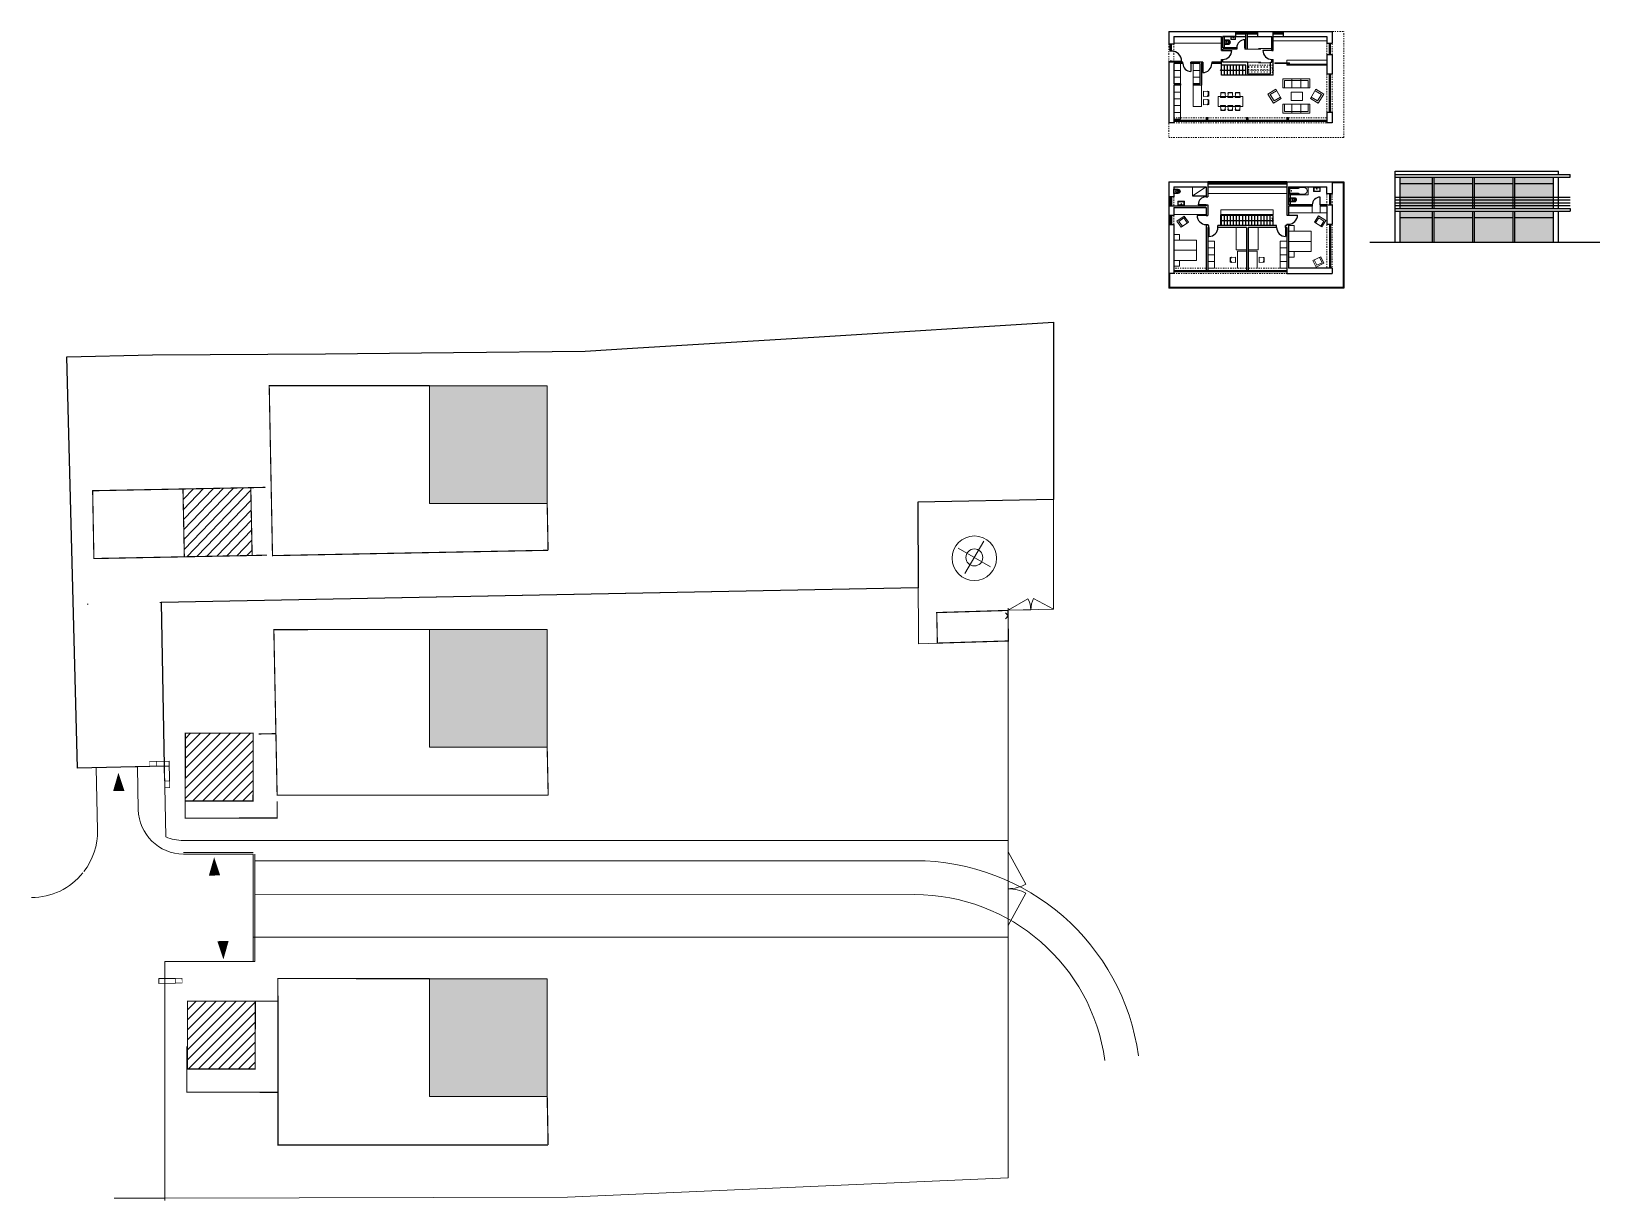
# Model space of a CAD drawing. Header units: millimetres. Extents: x -1097599 to -1097444, y -604198 to -604044.
# Drawn here: x -1097599.1 to -1097460.3, y -604198.5 to -604095 of the extents above; entities that cross this region are included whole.
import ezdxf

# ---------------------------------------------------------------- set-up
doc = ezdxf.new("R2010")
doc.units = ezdxf.units.MM
for name, pattern in [('DASHDOT2', [0.5, 0.25, -0.125, 0, -0.125]), ('DASHED', [19.05, 12.7, -6.35]), ('DIVIDE', [1.25, 0.5, -0.25, 0, -0.25, 0, -0.25]), ('DOT', [6.35, 0, -6.35]), ('ČERCHOVANÁ', [25.4, 12.7, -6.35, 0, -6.35])]:
    doc.linetypes.add(name, pattern=pattern)
for name, color, linetype, lineweight in [('-1vodovod_objekty', 5, 'Continuous', 50), ('36_pilíøe', 7, 'Continuous', 13), ('geod_VODOVOD-28', 4, 'Continuous', 9), ('Hranice pozemku_návrh', 11, 'Continuous', 9), ('navrhované domy', 20, 'Continuous', 5), ('Oplocení', 41, 'Continuous', 5), ('Pilíře', 1, 'Continuous', 13), ('SRAFA', 251, 'Continuous', 9), ('Výplň_komunikace', 252, 'Continuous', 9)]:
    doc.layers.add(name, color=color, linetype=linetype, lineweight=lineweight)
for name, color, linetype in [('OSA', 7, 'ČERCHOVANÁ'), ('parcela 1', 253, 'Continuous'), ('ZARIZOVAKY', 251, 'Continuous'), ('ZDIVO', 1, 'Continuous')]:
    doc.layers.add(name, color=color, linetype=linetype)

# ---------------------------------------------------------------- blocks, each defined once
blk = doc.blocks.new('WC 540 Starck 3')
at = {"linetype": 'ByBlock'}
for p, q in [((81.02, 94.4), (80.66, 94.4)), ((80.66, 94.35), (80.71, 94.35)), ((80.98, 94.03), (80.98, 94.4)), ((81.02, 94.03), (81.02, 94.4)), ((80.57, 94.26), (80.64, 94.26)), ((80.57, 94.17), (80.64, 94.17)), ((80.66, 94.19), (80.66, 94.24)), ((80.71, 94.08), (80.66, 94.08)), ((80.66, 94.03), (81.02, 94.03))]:
    blk.add_line(p, q, dxfattribs=at)
for centre in [(80.88, 94.35), (80.88, 94.08)]:
    blk.add_circle(centre, 0.0102, dxfattribs=at)
for centre, radius, start, end in [((80.66, 94.22), 0.183, 90, 270), ((80.66, 94.22), 0.133, 90, 270), ((80.71, 94.22), 0.133, 270, 90), ((80.7, 94.22), 0.133, 276.5328, 83.4672), ((80.57, 94.23), 0.035, 90, 165.9057), ((80.62, 94.22), 0.09, 165.9057, 194.0943), ((80.57, 94.2), 0.035, 194.0943, 270), ((80.64, 94.24), 0.02, 360, 90), ((80.64, 94.19), 0.02, 270, 0)]:
    blk.add_arc(centre, radius, start, end, dxfattribs=at)
blk = doc.blocks.new('vana170')
at = {"linetype": 'Continuous', "lineweight": 0}
for p, q in [((1.7, 0.7), (0, 0.7)), ((0, 0.7), (0, 0)), ((0, 0), (1.7, 0)), ((0.07, 0.54), (0.07, 0.16)), ((1.34, 0.64), (0.17, 0.64)), ((0.84, 0.56), (0.17, 0.56)), ((0.84, 0.14), (0.17, 0.14)), ((0.17, 0.06), (1.34, 0.06)), ((1.59, 0.31), (1.59, 0.39)), ((1.7, 0), (1.7, 0.7))]:
    blk.add_line(p, q, dxfattribs=at)
blk.add_circle((0.2, 0.35), 0.0232, dxfattribs=at)
for centre, radius, start, end in [((0.17, 0.54), 0.1, 90, 180), ((0.17, 0.46), 0.1, 90, 180), ((0.17, 0.24), 0.1, 180, 270), ((0.17, 0.16), 0.1, 180, 270), ((0.84, 0.66), 0.1, 270, 347.2636), ((0.84, 0.04), 0.1, 12.7364, 90), ((1.34, 0.39), 0.25, 0, 90), ((1.34, 0.31), 0.25, 270, 0)]:
    blk.add_arc(centre, radius, start, end, dxfattribs=at)
blk = doc.blocks.new('zidle450-p')
at = {"lineweight": 0}
for p, q in [((0.1, 0.23), (0.09, 0.23)), ((0.1, -0.23), (0.09, -0.23))]:
    blk.add_line(p, q, dxfattribs=at)
for points in [[(0.06, 0.2), (0, 0.2), (0, -0.2), (0.06, -0.2)], [(0.09, -0.2), (0.45, -0.23), (0.45, 0.23), (0.09, 0.2)]]:
    blk.add_lwpolyline(points, dxfattribs=at)
for centre, radius, start, end in [((0.45, 0), 0.436, 147.9324, 212.0676), ((0.45, 0), 0.416, 147.9482, 212.0518), ((0.08, 0.23), 0.005, 57.2679, 147.9324), ((0.09, 0.22), 0.005, 327.9482, 57.2679), ((0.08, -0.23), 0.005, 212.0676, 302.7321), ((0.09, -0.22), 0.005, 302.7321, 32.0518)]:
    blk.add_arc(centre, radius, start, end, dxfattribs=at)
blk = doc.blocks.new('sofa-3mist')
at = {"lineweight": 0}
for p, q in [((0, 0.8), (0, 0)), ((2.4, 0.8), (0, 0.8)), ((0, 0), (0.8, 0)), ((0.15, 0), (0.15, 0.65)), ((2.25, 0.65), (0.15, 0.65)), ((0.8, 0.8), (0.8, 0)), ((0.8, 0), (0.8, 0.8)), ((0.8, 0), (1.6, 0)), ((1.6, 0), (1.6, 0.8)), ((1.6, 0), (2.4, 0)), ((2.25, 0), (2.25, 0.65)), ((2.4, 0), (2.4, 0.8))]:
    blk.add_line(p, q, dxfattribs=at)

msp = doc.modelspace()

# ---------------------------------------------------------------- hatches: boundary and pattern name
at = {"layer": 'navrhované domy', "linetype": 'Continuous'}
for points in [[(-1097553.44, -604126.38), (-1097553.44, -604136.79), (-1097563.85, -604136.79), (-1097563.85, -604126.38)], [(-1097553.44, -604147.94), (-1097553.44, -604158.35), (-1097563.85, -604158.35), (-1097563.85, -604147.94)], [(-1097553.44, -604178.84), (-1097553.44, -604189.25), (-1097563.85, -604189.25), (-1097563.85, -604178.84)]]:
    msp.add_hatch(color=256, dxfattribs=at).paths.add_polyline_path(points)
h = msp.add_hatch(dxfattribs=at)
h.set_pattern_fill('ANSI31', color=256, scale=5, angle=-30.0989, style=0)
h.set_pattern_definition([(46.11, (-1097578.2408, -604141.37353), (-0.45042, 0.433297), [])])
h.paths.add_polyline_path([(-1097585.66, -604135.52), (-1097579.66, -604135.4), (-1097579.54, -604141.4), (-1097585.54, -604141.51)])
h = msp.add_hatch(dxfattribs=at)
h.set_pattern_fill('ANSI31', color=256, scale=5, angle=-30.0989, style=0)
h.set_pattern_definition([(224.9229, (-1097553.34964, -604189.1243), (0.441347, -0.442536), [])])
h.paths.add_polyline_path([(-1097579.46, -604163.12), (-1097585.46, -604163.12), (-1097585.45, -604157.12), (-1097579.45, -604157.12)])
h = msp.add_hatch(dxfattribs=at)
h.set_pattern_fill('ANSI31', color=256, scale=5, angle=-30.0989, style=0)
h.set_pattern_definition([(224.923, (-1097553.15234, -604195.4839), (0.441347, -0.442536), [])])
h.paths.add_polyline_path([(-1097579.27, -604186.83), (-1097585.27, -604186.83), (-1097585.26, -604180.83), (-1097579.26, -604180.83)])
at = {"layer": 'SRAFA'}
h = msp.add_hatch(dxfattribs=at)
h.set_pattern_fill('DOTS', color=256, scale=0.02, style=0)
h.set_pattern_definition([(0, (-54.659545, -37.571893), (0.015875, 0.03175), [0, -0.03175])])
h.paths.add_polyline_path([(-1097477.97, -604111.49), (-1097477.97, -604113.69), (-1097475.12, -604113.69), (-1097475.12, -604111.49)])
h.paths.add_polyline_path([(-1097474.97, -604113.69), (-1097471.55, -604113.69), (-1097471.55, -604111.49), (-1097474.97, -604111.49)])
h.paths.add_polyline_path([(-1097471.4, -604111.49), (-1097471.4, -604113.69), (-1097467.98, -604113.69), (-1097467.98, -604111.49)])
h.paths.add_polyline_path([(-1097467.83, -604111.49), (-1097467.83, -604113.69), (-1097464.43, -604113.69), (-1097464.43, -604111.49)])
h.paths.add_polyline_path([(-1097464.43, -604111.49), (-1097464.43, -604110.94), (-1097467.83, -604110.94), (-1097467.83, -604111.49)])
h.paths.add_polyline_path([(-1097467.98, -604111.49), (-1097467.98, -604110.94), (-1097471.4, -604110.94), (-1097471.4, -604111.49)])
h.paths.add_polyline_path([(-1097471.55, -604111.49), (-1097471.55, -604110.94), (-1097474.97, -604110.94), (-1097474.97, -604111.49)])
h.paths.add_polyline_path([(-1097475.12, -604111.49), (-1097475.12, -604110.94), (-1097477.97, -604110.94), (-1097477.97, -604111.49)])
h.paths.add_polyline_path([(-1097477.97, -604108.49), (-1097477.97, -604109.69), (-1097475.12, -604109.69), (-1097475.12, -604108.49)])
h.paths.add_polyline_path([(-1097474.97, -604108.49), (-1097474.97, -604109.69), (-1097471.55, -604109.69), (-1097471.55, -604108.49)])
h.paths.add_polyline_path([(-1097471.4, -604108.49), (-1097471.4, -604109.69), (-1097467.98, -604109.69), (-1097467.98, -604108.49)])
h.paths.add_polyline_path([(-1097464.43, -604109.69), (-1097464.43, -604108.49), (-1097467.83, -604108.49), (-1097467.83, -604109.69)])
h.paths.add_polyline_path([(-1097464.43, -604108.49), (-1097464.43, -604107.94), (-1097467.83, -604107.94), (-1097467.83, -604108.49)])
h.paths.add_polyline_path([(-1097467.98, -604108.49), (-1097467.98, -604107.94), (-1097471.4, -604107.94), (-1097471.4, -604108.49)])
h.paths.add_polyline_path([(-1097471.55, -604108.49), (-1097471.55, -604107.94), (-1097474.97, -604107.94), (-1097474.97, -604108.49)])
h.paths.add_polyline_path([(-1097475.12, -604108.49), (-1097475.12, -604107.94), (-1097477.97, -604107.94), (-1097477.97, -604108.49)])
h.paths.add_polyline_path([(-1097475.12, -604109.94), (-1097475.12, -604109.69), (-1097477.97, -604109.69), (-1097477.97, -604109.94)])
h.paths.add_polyline_path([(-1097475.12, -604110.19), (-1097475.12, -604109.94), (-1097477.97, -604109.94), (-1097477.97, -604110.19)])
h.paths.add_polyline_path([(-1097475.12, -604110.44), (-1097475.12, -604110.19), (-1097477.97, -604110.19), (-1097477.97, -604110.44)])
h.paths.add_polyline_path([(-1097477.97, -604110.44), (-1097477.97, -604110.69), (-1097475.12, -604110.69), (-1097475.12, -604110.44)])
h.paths.add_polyline_path([(-1097474.97, -604110.44), (-1097474.97, -604110.69), (-1097471.55, -604110.69), (-1097471.55, -604110.44)])
h.paths.add_polyline_path([(-1097471.55, -604110.44), (-1097471.55, -604110.19), (-1097474.97, -604110.19), (-1097474.97, -604110.44)])
h.paths.add_polyline_path([(-1097471.55, -604110.19), (-1097471.55, -604109.94), (-1097474.97, -604109.94), (-1097474.97, -604110.19)])
h.paths.add_polyline_path([(-1097474.97, -604109.69), (-1097474.97, -604109.94), (-1097471.55, -604109.94), (-1097471.55, -604109.69)])
h.paths.add_polyline_path([(-1097471.4, -604110.44), (-1097471.4, -604110.69), (-1097467.98, -604110.69), (-1097467.98, -604110.44)])
h.paths.add_polyline_path([(-1097467.98, -604110.44), (-1097467.98, -604110.19), (-1097471.4, -604110.19), (-1097471.4, -604110.44)])
h.paths.add_polyline_path([(-1097467.98, -604110.19), (-1097467.98, -604109.94), (-1097471.4, -604109.94), (-1097471.4, -604110.19)])
h.paths.add_polyline_path([(-1097467.98, -604109.94), (-1097467.98, -604109.69), (-1097471.4, -604109.69), (-1097471.4, -604109.94)])
h.paths.add_polyline_path([(-1097464.43, -604110.69), (-1097464.43, -604110.44), (-1097467.83, -604110.44), (-1097467.83, -604110.69)])
h.paths.add_polyline_path([(-1097464.43, -604110.44), (-1097464.43, -604110.19), (-1097467.83, -604110.19), (-1097467.83, -604110.44)])
h.paths.add_polyline_path([(-1097464.43, -604110.19), (-1097464.43, -604109.94), (-1097467.83, -604109.94), (-1097467.83, -604110.19)])
h.paths.add_polyline_path([(-1097464.43, -604109.94), (-1097464.43, -604109.69), (-1097467.83, -604109.69), (-1097467.83, -604109.94)])

# ---------------------------------------------------------------- linework, layer by layer
at = {"layer": '-1vodovod_objekty', "lineweight": 9}
msp.add_circle((-1097515.65, -604141.64), 1.97, dxfattribs=at)
for p, q in [((-1097492.53, -604095.03), (-1097490.58, -604095.03)), ((-1097492.53, -604095.16), (-1097490.58, -604095.16)), ((-1097492.53, -604095.26), (-1097491.63, -604095.26)), ((-1097491.48, -604095.26), (-1097490.58, -604095.26)), ((-1097489.21, -604095.03), (-1097488.31, -604095.03)), ((-1097489.21, -604095.16), (-1097488.31, -604095.16)), ((-1097489.21, -604095.26), (-1097488.31, -604095.26)), ((-1097498.32, -604096.77), (-1097498.32, -604096.17)), ((-1097498.22, -604096.77), (-1097498.32, -604096.77)), ((-1097498.22, -604096.77), (-1097498.22, -604096.17)), ((-1097493.68, -604096.72), (-1097492.88, -604096.72)), ((-1097492.53, -604095.48), (-1097491.63, -604095.48)), ((-1097491.73, -604096.48), (-1097491.73, -604095.78)), ((-1097491.48, -604095.48), (-1097490.58, -604095.48)), ((-1097489.32, -604096.72), (-1097490.12, -604096.72)), ((-1097489.21, -604095.48), (-1097488.31, -604095.48)), ((-1097484.23, -604097.08), (-1097484.23, -604096.08)), ((-1097484.13, -604097.08), (-1097484.13, -604096.08)), ((-1097498.22, -604097.67), (-1097498.32, -604097.67)), ((-1097498.32, -604097.77), (-1097498.32, -604097.67)), ((-1097498.22, -604097.77), (-1097498.22, -604097.67)), ((-1097498.22, -604097.67), (-1097497.32, -604097.67)), ((-1097496.5, -604097.88), (-1097496.5, -604098.58)), ((-1097495.45, -604097.77), (-1097495.55, -604097.77)), ((-1097495.45, -604097.88), (-1097495.55, -604097.88)), ((-1097495.45, -604097.77), (-1097495.45, -604097.88)), ((-1097495.45, -604097.88), (-1097495.45, -604098.68)), ((-1097493.8, -604097.77), (-1097494.65, -604097.77)), ((-1097494.65, -604097.77), (-1097494.65, -604097.88)), ((-1097493.8, -604097.88), (-1097494.65, -604097.88)), ((-1097493.8, -604098.92), (-1097493.8, -604098.02)), ((-1097493.53, -604098.92), (-1097493.53, -604098.02)), ((-1097493.26, -604098.92), (-1097493.26, -604098.02)), ((-1097492.99, -604098.92), (-1097492.99, -604098.02)), ((-1097492.72, -604098.92), (-1097492.72, -604098.02)), ((-1097492.45, -604098.92), (-1097492.45, -604098.02)), ((-1097492.18, -604098.92), (-1097492.18, -604098.02)), ((-1097491.91, -604098.92), (-1097491.91, -604098.02)), ((-1097491.64, -604098.92), (-1097491.64, -604098.02)), ((-1097493.8, -604098.47), (-1097491.63, -604098.47)), ((-1097491.64, -604098.92), (-1097493.8, -604098.92)), ((-1097484.23, -604102.18), (-1097484.23, -604098.78)), ((-1097484.13, -604102.18), (-1097484.13, -604098.78)), ((-1097484.46, -604102.91), (-1097498, -604102.91)), ((-1097484.46, -604103.01), (-1097498, -604103.01)), ((-1097478.42, -604113.69), (-1097478.42, -604107.39)), ((-1097478.42, -604107.39), (-1097463.98, -604107.39)), ((-1097478.42, -604107.69), (-1097462.93, -604107.69)), ((-1097463.98, -604107.69), (-1097463.98, -604107.39)), ((-1097462.93, -604107.94), (-1097462.93, -604107.69)), ((-1097488.01, -604108.34), (-1097495, -604108.34)), ((-1097488.01, -604108.46), (-1097495, -604108.46)), ((-1097488.01, -604108.56), (-1097495, -604108.56)), ((-1097495, -604108.79), (-1097488.01, -604108.79)), ((-1097484.01, -604108.34), (-1097482.96, -604108.34)), ((-1097484.01, -604108.39), (-1097483.01, -604108.39)), ((-1097483.01, -604108.39), (-1097483.01, -604117.69)), ((-1097482.96, -604108.34), (-1097482.96, -604117.74)), ((-1097478.42, -604107.94), (-1097462.93, -604107.94)), ((-1097477.97, -604110.69), (-1097477.97, -604107.94)), ((-1097477.97, -604108.49), (-1097475.12, -604108.49)), ((-1097475.12, -604110.69), (-1097475.12, -604107.94)), ((-1097474.97, -604110.69), (-1097474.97, -604107.94)), ((-1097474.97, -604108.49), (-1097471.55, -604108.49)), ((-1097471.55, -604110.69), (-1097471.55, -604107.94)), ((-1097471.4, -604110.69), (-1097471.4, -604107.94)), ((-1097471.4, -604108.49), (-1097467.98, -604108.49)), ((-1097467.98, -604110.69), (-1097467.98, -604107.94)), ((-1097467.83, -604110.69), (-1097467.83, -604107.94)), ((-1097467.83, -604108.49), (-1097464.43, -604108.49)), ((-1097464.43, -604110.69), (-1097464.43, -604107.94)), ((-1097463.98, -604110.69), (-1097463.98, -604107.94)), ((-1097498.45, -604109.67), (-1097498.45, -604110.47)), ((-1097498.32, -604109.67), (-1097498.32, -604110.47)), ((-1097498.22, -604109.67), (-1097498.22, -604110.47)), ((-1097496.35, -604109.59), (-1097495.15, -604109.59)), ((-1097495.15, -604110.37), (-1097495.85, -604110.37)), ((-1097487.71, -604109.49), (-1097487.71, -604110.39)), ((-1097485.06, -604110.39), (-1097485.06, -604109.69)), ((-1097484.23, -604109.39), (-1097484.23, -604110.39)), ((-1097484.13, -604109.39), (-1097484.13, -604110.39)), ((-1097478.42, -604109.69), (-1097462.93, -604109.69)), ((-1097478.42, -604109.94), (-1097462.93, -604109.94)), ((-1097478.42, -604110.19), (-1097462.93, -604110.19)), ((-1097478.42, -604110.44), (-1097462.93, -604110.44)), ((-1097498.45, -604111.32), (-1097498.45, -604112.12)), ((-1097498.32, -604111.32), (-1097498.32, -604112.12)), ((-1097498.22, -604111.32), (-1097498.22, -604112.12)), ((-1097495.15, -604111.32), (-1097495.95, -604111.32)), ((-1097493.85, -604112.22), (-1097493.85, -604111.27)), ((-1097489.21, -604111.27), (-1097493.85, -604111.27)), ((-1097493.8, -604112.22), (-1097493.8, -604111.32)), ((-1097489.21, -604111.32), (-1097493.8, -604111.32)), ((-1097493.8, -604111.77), (-1097489.21, -604111.77)), ((-1097493.53, -604112.22), (-1097493.53, -604111.32)), ((-1097493.26, -604112.22), (-1097493.26, -604111.32)), ((-1097492.99, -604112.22), (-1097492.99, -604111.32)), ((-1097492.72, -604112.22), (-1097492.72, -604111.32)), ((-1097492.45, -604112.22), (-1097492.45, -604111.32)), ((-1097492.18, -604112.22), (-1097492.18, -604111.32)), ((-1097491.91, -604112.22), (-1097491.91, -604111.32)), ((-1097491.64, -604112.22), (-1097491.64, -604111.32)), ((-1097491.37, -604112.22), (-1097491.37, -604111.32)), ((-1097491.1, -604112.22), (-1097491.1, -604111.32)), ((-1097490.83, -604112.22), (-1097490.83, -604111.32)), ((-1097490.56, -604112.22), (-1097490.56, -604111.32)), ((-1097490.29, -604112.22), (-1097490.29, -604111.32)), ((-1097490.02, -604112.22), (-1097490.02, -604111.32)), ((-1097489.75, -604112.22), (-1097489.75, -604111.32)), ((-1097489.48, -604112.22), (-1097489.48, -604111.32)), ((-1097489.21, -604112.22), (-1097489.21, -604111.32)), ((-1097487.86, -604111.29), (-1097487.06, -604111.29)), ((-1097478.42, -604110.69), (-1097462.93, -604110.69)), ((-1097478.42, -604110.94), (-1097462.93, -604110.94)), ((-1097477.97, -604113.69), (-1097477.97, -604110.94)), ((-1097477.97, -604111.49), (-1097475.12, -604111.49)), ((-1097475.12, -604113.69), (-1097475.12, -604110.94)), ((-1097474.97, -604113.69), (-1097474.97, -604110.94)), ((-1097474.97, -604111.49), (-1097471.55, -604111.49)), ((-1097471.55, -604113.69), (-1097471.55, -604110.94)), ((-1097471.4, -604113.69), (-1097471.4, -604110.94)), ((-1097471.4, -604111.49), (-1097467.98, -604111.49)), ((-1097467.98, -604113.69), (-1097467.98, -604110.94)), ((-1097467.83, -604113.69), (-1097467.83, -604110.94)), ((-1097467.83, -604111.49), (-1097464.43, -604111.49)), ((-1097464.43, -604113.69), (-1097464.43, -604110.94)), ((-1097463.98, -604113.69), (-1097463.98, -604110.94)), ((-1097462.93, -604110.69), (-1097462.93, -604110.94)), ((-1097494.9, -604112.37), (-1097494.9, -604113.17)), ((-1097488.11, -604112.37), (-1097488.11, -604113.17)), ((-1097484.23, -604112.09), (-1097484.23, -604115.99)), ((-1097484.13, -604112.09), (-1097484.13, -604115.99)), ((-1097495.15, -604116.21), (-1097498, -604116.21)), ((-1097491.58, -604116.21), (-1097495, -604116.21)), ((-1097488.01, -604116.21), (-1097491.43, -604116.21)), ((-1097498.45, -604116.44), (-1097498.45, -604117.74)), ((-1097498.4, -604116.44), (-1097498.4, -604117.69)), ((-1097488.01, -604116.31), (-1097498, -604116.31)), ((-1097482.96, -604117.74), (-1097498.45, -604117.74)), ((-1097483.01, -604117.69), (-1097498.4, -604117.69))]:
    msp.add_line(p, q)
at = {"linetype": 'DIVIDE', "lineweight": 0, "ltscale": 0.3}
for p, q in [((-1097484.01, -604095.03), (-1097482.96, -604095.03)), ((-1097482.96, -604104.43), (-1097482.96, -604095.03)), ((-1097498.45, -604097.77), (-1097498.45, -604096.17)), ((-1097498, -604097.77), (-1097498, -604096.17)), ((-1097484.46, -604097.08), (-1097484.46, -604096.08)), ((-1097484.01, -604096.08), (-1097484.01, -604097.08)), ((-1097489.21, -604098.02), (-1097491.48, -604098.02)), ((-1097491.37, -604098.92), (-1097491.37, -604098.02)), ((-1097491.1, -604098.92), (-1097491.1, -604098.02)), ((-1097490.83, -604098.92), (-1097490.83, -604098.02)), ((-1097490.56, -604098.92), (-1097490.56, -604098.02)), ((-1097490.29, -604098.92), (-1097490.29, -604098.02)), ((-1097490.02, -604098.92), (-1097490.02, -604098.02)), ((-1097489.75, -604098.92), (-1097489.75, -604098.02)), ((-1097489.48, -604098.92), (-1097489.48, -604098.02)), ((-1097491.48, -604098.47), (-1097489.21, -604098.47)), ((-1097484.46, -604098.78), (-1097484.46, -604102.18)), ((-1097484.01, -604102.18), (-1097484.01, -604098.78)), ((-1097498.45, -604103.13), (-1097498.45, -604104.43)), ((-1097484.46, -604102.68), (-1097498, -604102.68)), ((-1097484.46, -604103.13), (-1097498, -604103.13)), ((-1097482.96, -604104.43), (-1097498.45, -604104.43)), ((-1097498, -604109.67), (-1097498, -604110.47)), ((-1097484.46, -604109.39), (-1097484.46, -604110.39)), ((-1097484.01, -604109.39), (-1097484.01, -604110.39)), ((-1097498, -604111.32), (-1097498, -604112.12)), ((-1097484.46, -604112.09), (-1097484.46, -604115.99)), ((-1097484.01, -604112.09), (-1097484.01, -604115.99)), ((-1097495.15, -604115.99), (-1097498, -604115.99)), ((-1097491.58, -604115.99), (-1097495, -604115.99)), ((-1097488.01, -604115.99), (-1097491.43, -604115.99)), ((-1097484.46, -604115.99), (-1097487.86, -604115.99)), ((-1097484.46, -604116.44), (-1097498, -604116.44))]:
    msp.add_line(p, q, dxfattribs=at)
at = {"linetype": 'ByBlock'}
msp.add_line((-1097493.53, -604096.48), (-1097493.53, -604095.48), dxfattribs=at)
msp.add_circle((-1097493.8, -604098.47), 0.0649)
for centre, radius, start, end in [((-1097498.22, -604097.67), 0.9, 0, 90), ((-1097493.68, -604096.72), 0.8, 270, 0), ((-1097491.73, -604096.48), 0.7, 90, 180), ((-1097489.32, -604096.72), 0.8, 180, 270), ((-1097496.5, -604097.88), 0.7, 180, 270), ((-1097495.45, -604097.88), 0.8, 270, 0), ((-1097495.15, -604110.37), 0.7, 90, 180), ((-1097485.06, -604110.39), 0.7, 90, 180), ((-1097495.15, -604111.32), 0.8, 180, 270), ((-1097487.86, -604111.29), 0.8, 270, 0), ((-1097494.9, -604112.37), 0.8, 270, 360), ((-1097488.11, -604112.37), 0.8, 180, 270)]:
    msp.add_arc(centre, radius, start, end)
at = {"layer": '36_pilíøe'}
for p, q in [((-1097587.8, -604178.82), (-1097587.8, -604179.26)), ((-1097587.79, -604179.26), (-1097586.33, -604179.23))]:
    msp.add_line(p, q, dxfattribs=at)
at = {"layer": '36_pilíøe', "color": 12, "linetype": 'Continuous', "extrusion": (0, 0, -1), "const_width": 0.05}
for points in [[(1097588.02, -604160.06), (1097588.62, -604160.07), (1097588.62, -604159.62), (1097588.02, -604159.61), (1097588.02, -604159.61)], [(1097587.28, -604161.94), (1097587.29, -604161.34), (1097586.84, -604161.34), (1097586.83, -604161.94), (1097586.83, -604161.94)], [(1097585.74, -604178.8), (1097585.73, -604179.21), (1097586.33, -604179.23), (1097586.34, -604178.81), (1097586.34, -604178.81)]]:
    msp.add_lwpolyline(points, close=True, dxfattribs=at)
at = {"layer": '36_pilíøe', "flags": 128}
msp.add_lwpolyline([(-1097587.8, -604178.82), (-1097586.34, -604178.81)], dxfattribs=at)
at = {"layer": 'geod_VODOVOD-28', "lineweight": 9}
for p, q in [((-1097517.08, -604140.74), (-1097514.22, -604142.4)), ((-1097514.82, -604140.14), (-1097516.48, -604143))]:
    msp.add_line(p, q, dxfattribs=at)
msp.add_circle((-1097515.65, -604141.57), 0.75, dxfattribs=at)
at = {"layer": 'Hranice pozemku_návrh', "linetype": 'Continuous'}
for p, q in [((-1097508.65, -604129.71), (-1097508.65, -604146.16)), ((-1097520.65, -604136.69), (-1097520.59, -604149.21)), ((-1097512.65, -604146.24), (-1097510.93, -604145.22)), ((-1097508.65, -604146.16), (-1097510.41, -604145.21)), ((-1097512.65, -604146.73), (-1097512.89, -604146.47)), ((-1097512.65, -604146.73), (-1097512.89, -604146.99)), ((-1097512.65, -604146.24), (-1097508.65, -604146.16)), ((-1097508.65, -604146.16), (-1097512.65, -604146.24)), ((-1097512.65, -604146.24), (-1097510.65, -604146.2)), ((-1097512.65, -604167.55, 1.88), (-1097512.65, -604175.15)), ((-1097512.65, -604167.62), (-1097511.1, -604170.48)), ((-1097512.65, -604174.14), (-1097511.1, -604171.27))]:
    msp.add_line(p, q, dxfattribs=at)
at = {"layer": 'Hranice pozemku_návrh'}
for p, q in [((-1097520.65, -604136.69), (-1097508.66, -604136.46)), ((-1097587.6, -604145.57), (-1097520.62, -604144.27)), ((-1097587.18, -604166.29, -538.78), (-1097587.6, -604145.57)), ((-1097512.65, -604146.05), (-1097512.65, -604168.64)), ((-1097520.59, -604149.21), (-1097512.64, -604148.96)), ((-1097594.98, -604160.2), (-1097587.32, -604160.05)), ((-1097585.62, -604166.61, -538.78), (-1097579.46, -604166.61, -538.78)), ((-1097579.46, -604166.61, -538.78), (-1097512.65, -604166.6, -538.78)), ((-1097579.46, -604175.15), (-1097512.65, -604175.15)), ((-1097512.65, -604175.15), (-1097512.65, -604196.46)), ((-1097587.26, -604177.31), (-1097587.25, -604198.47)), ((-1097579.31, -604177.31), (-1097587.26, -604177.31)), ((-1097587.26, -604178.82), (-1097587.25, -604198.16)), ((-1097512.65, -604196.46), (-1097551.63, -604198.18)), ((-1097551.63, -604198.18), (-1097587.25, -604198.25))]:
    msp.add_line(p, q, dxfattribs=at)
at = {"layer": 'Hranice pozemku_návrh', "linetype": 'Continuous'}
for centre, radius, start, end in [((-1097512.65, -604146.24), 2, 1.1101, 30.5782), ((-1097508.65, -604146.16), 2, 151.642, 181.1101), ((-1097512.65, -604167.62), 3.26, 269.9997, 298.4794), ((-1097512.65, -604174.14), 3.26, 61.5201, 89.9997)]:
    msp.add_arc(centre, radius, start, end, dxfattribs=at)
at = {"layer": 'Hranice pozemku_návrh'}
msp.add_arc((-1097585.62, -604162.61, -538.78), 4, 246.9838, 270.0073, dxfattribs=at)
at = {"layer": 'navrhované domy', "color": 1, "linetype": 'DOT'}
msp.add_line((-1097587.6, -604145.57), (-1097595.45, -604145.74), dxfattribs=at)
at = {"layer": 'navrhované domy', "linetype": 'DASHED', "ltscale": 0.1, "const_width": 0.1, "flags": 128}
for points in [[(-1097563.85, -604126.38), (-1097578.03, -604126.38), (-1097577.74, -604141.41), (-1097553.36, -604140.94)], [(-1097553.44, -604136.79), (-1097553.36, -604140.94)], [(-1097553.44, -604136.79), (-1097553.36, -604140.9)], [(-1097563.85, -604147.94), (-1097577.62, -604147.96), (-1097577.33, -604162.61), (-1097553.35, -604162.61)], [(-1097553.44, -604158.36), (-1097553.35, -604162.61)], [(-1097563.85, -604178.84), (-1097577.26, -604178.82), (-1097577.25, -604193.55), (-1097553.36, -604193.55)], [(-1097553.44, -604188.94), (-1097553.36, -604193.24)], [(-1097553.44, -604189.25), (-1097553.36, -604193.55)]]:
    msp.add_lwpolyline(points, dxfattribs=at)
at = {"layer": 'navrhované domy', "linetype": 'Continuous'}
for points in [[(-1097553.44, -604126.38), (-1097553.44, -604136.79), (-1097563.85, -604136.79), (-1097563.85, -604126.38)], [(-1097553.44, -604147.94), (-1097553.44, -604158.35), (-1097563.85, -604158.35), (-1097563.85, -604147.94)], [(-1097553.44, -604178.84), (-1097553.44, -604189.25), (-1097563.85, -604189.25), (-1097563.85, -604178.84)]]:
    msp.add_lwpolyline(points, close=True, dxfattribs=at)
at = {"layer": 'navrhované domy', "linetype": 'DASHDOT2', "ltscale": 3, "const_width": 0.1, "flags": 128}
for points in [[(-1097593.65, -604135.67), (-1097579.66, -604135.4), (-1097579.54, -604141.4), (-1097593.54, -604141.67)], [(-1097579.46, -604163.12), (-1097585.46, -604163.12), (-1097585.45, -604157.12), (-1097579.45, -604157.12)], [(-1097579.27, -604186.83), (-1097585.27, -604186.83), (-1097585.26, -604180.83), (-1097579.26, -604180.83)], [(-1097579.27, -604186.83), (-1097585.27, -604186.83), (-1097585.26, -604180.83), (-1097579.26, -604180.83)]]:
    msp.add_lwpolyline(points, close=True, dxfattribs=at)
for points in [[(-1097585.66, -604135.52), (-1097585.54, -604141.51)], [(-1097579.67, -604135.4), (-1097578.36, -604135.37)], [(-1097579.54, -604141.4), (-1097578.24, -604141.37)], [(-1097578.95, -604157.19), (-1097577.44, -604157.16)], [(-1097585.46, -604163.12), (-1097585.46, -604164.64), (-1097577.33, -604164.62), (-1097577.33, -604163.16), (-1097577.33, -604163.16)], [(-1097579.26, -604180.83), (-1097577.25, -604180.83)], [(-1097585.3, -604184.83), (-1097585.32, -604188.87), (-1097577.25, -604188.89)]]:
    msp.add_lwpolyline(points, dxfattribs=at)
at = {"layer": 'navrhované domy', "linetype": 'Continuous', "ltscale": 3, "const_width": 0.1, "flags": 128}
msp.add_lwpolyline([(-1097518.98, -604146.45), (-1097512.68, -604146.26), (-1097512.63, -604148.96), (-1097518.92, -604149.15)], close=True, dxfattribs=at)
at = {"layer": 'navrhované domy', "flags": 128}
for points in [[(-1097591.37, -604160.62, 0, 1, 0), (-1097591.34, -604162.23, 0, 0, 0)], [(-1097582.9, -604168.09, 0, 1, 0), (-1097582.87, -604169.71, 0, 0, 0)], [(-1097582.08, -604177.13, 0, 1, 0), (-1097582.12, -604175.51, 0, 0, 0)]]:
    msp.add_lwpolyline(points, format="xyseb", dxfattribs=at)
at = {"layer": 'Oplocení'}
for p, q in [((-1097595.93, -604123.83), (-1097588.37, -604123.65)), ((-1097595.93, -604123.83), (-1097594.98, -604160.2)), ((-1097587.25, -604198.25), (-1097591.74, -604198.25))]:
    msp.add_line(p, q, dxfattribs=at)
at = {"layer": 'OSA', "linetype": 'Continuous', "lineweight": 0}
for points in [[(-1097492.56, -604095.48), (-1097492.96, -604095.48), (-1097492.96, -604095.76), (-1097492.56, -604095.76)], [(-1097492.59, -604095.54), (-1097492.93, -604095.54), (-1097492.93, -604095.73), (-1097492.59, -604095.73)], [(-1097485.65, -604108.79), (-1097485.05, -604108.79), (-1097485.05, -604109.21), (-1097485.65, -604109.21)], [(-1097485.6, -604108.88), (-1097485.1, -604108.88), (-1097485.1, -604109.16), (-1097485.6, -604109.16)], [(-1097497.06, -604110.47), (-1097497.66, -604110.47), (-1097497.66, -604110.05), (-1097497.06, -604110.05)], [(-1097497.11, -604110.38), (-1097497.61, -604110.38), (-1097497.61, -604110.1), (-1097497.11, -604110.1)]]:
    msp.add_lwpolyline(points, close=True, dxfattribs=at)
for centre, radius in [((-1097492.75, -604095.6), 0.0168), ((-1097485.36, -604108.96), 0.0253), ((-1097497.35, -604110.3), 0.0253)]:
    msp.add_circle(centre, radius, dxfattribs=at)
at = {"layer": 'parcela 1'}
msp.add_lwpolyline([(-1097587.31, -604160.05), (-1097594.98, -604160.2), (-1097595.93, -604123.83), (-1097588.37, -604123.65), (-1097573.05, -604123.56), (-1097561.73, -604123.44), (-1097550.09, -604123.33), (-1097545.9, -604123.07), (-1097529.37, -604122.05), (-1097508.65, -604120.76), (-1097508.65, -604136.46), (-1097520.65, -604136.69), (-1097520.62, -604144.27), (-1097554.12, -604144.92), (-1097587.6, -604145.57), (-1097587.31, -604160.05)], close=True, dxfattribs=at)
at = {"layer": 'Pilíře', "color": 7, "linetype": 'Continuous'}
for p, q in [((-1097588.62, -604159.62), (-1097586.87, -604159.59)), ((-1097588.62, -604160.07), (-1097587.32, -604160.05)), ((-1097587.32, -604160.05), (-1097586.87, -604160.04)), ((-1097587.29, -604161.34), (-1097587.32, -604160.05)), ((-1097586.84, -604161.34), (-1097586.87, -604159.59))]:
    msp.add_line(p, q, dxfattribs=at)
at = {"layer": 'Výplň_komunikace'}
for p, q in [((-1097593.22, -604165.7), (-1097593.33, -604160.17)), ((-1097589.68, -604160.09), (-1097589.61, -604163.89)), ((-1097585.61, -604167.66), (-1097579.46, -604167.66)), ((-1097585.61, -604167.81), (-1097579.46, -604167.81))]:
    msp.add_line(p, q, dxfattribs=at)
at = {"layer": 'Výplň_komunikace', "color": 253}
for p, q in [((-1097579.31, -604168.41), (-1097520.94, -604168.4)), ((-1097579.31, -604171.41), (-1097520.94, -604171.4))]:
    msp.add_line(p, q, dxfattribs=at)
at = {"layer": 'Výplň_komunikace'}
for points in [[(-1097593.18, -604160.16), (-1097589.68, -604160.09)], [(-1097579.46, -604167.81), (-1097579.46, -604177.31)], [(-1097579.31, -604167.81), (-1097579.31, -604177.31)]]:
    msp.add_lwpolyline(points, dxfattribs=at)
for centre, radius, start, end in [((-1097585.61, -604163.81), 4, 181.1101, 269.9997), ((-1097599.07, -604165.81), 5.85, 322.5351, 1.1101), ((-1097599.07, -604165.81), 5.85, 269.9997, 321.2913)]:
    msp.add_arc(centre, radius, start, end, dxfattribs=at)
at = {"layer": 'Výplň_komunikace', "color": 253}
for radius in [20, 17]:
    msp.add_arc((-1097520.94, -604188.4), radius, 7.9049, 90.0073, dxfattribs=at)
at = {"layer": 'ZARIZOVAKY', "linetype": 'Continuous', "lineweight": 0}
for p, q in [((-1097498, -604096.08), (-1097493.8, -604096.08)), ((-1097491.48, -604096.6), (-1097490.3, -604096.6)), ((-1097490.5, -604096.55), (-1097489.32, -604096.55)), ((-1097489.21, -604095.88), (-1097484.46, -604095.88)), ((-1097497.4, -604097.88), (-1097497.4, -604099.68)), ((-1097496.3, -604097.88), (-1097496.3, -604099.68)), ((-1097491.48, -604097.77), (-1097490.3, -604097.77)), ((-1097490.5, -604097.82), (-1097489.46, -604097.82)), ((-1097488.01, -604097.58), (-1097484.46, -604097.58)), ((-1097488.01, -604097.83), (-1097488.01, -604097.58)), ((-1097488.01, -604098.03), (-1097488.01, -604097.88)), ((-1097488.01, -604097.93), (-1097484.46, -604097.93)), ((-1097488.01, -604098.03), (-1097484.46, -604098.03)), ((-1097497.4, -604098.48), (-1097498, -604098.48)), ((-1097497.4, -604099.08), (-1097498, -604099.08)), ((-1097496.3, -604098.48), (-1097495.7, -604098.48)), ((-1097496.3, -604099.08), (-1097495.7, -604099.08)), ((-1097497.4, -604100.4), (-1097498, -604100.4)), ((-1097497.4, -604099.8), (-1097497.4, -604102.8)), ((-1097496.3, -604099.8), (-1097496.3, -604101.68)), ((-1097495.55, -604099.8), (-1097495.55, -604101.68)), ((-1097489.68, -604100.58), (-1097488.99, -604100.16)), ((-1097489.18, -604101.39), (-1097489.68, -604100.58)), ((-1097488.92, -604100.29), (-1097489.47, -604100.63)), ((-1097489.13, -604101.18), (-1097489.47, -604100.63)), ((-1097488.5, -604100.97), (-1097489.18, -604101.39)), ((-1097488.58, -604100.85), (-1097489.13, -604101.18)), ((-1097488.99, -604100.16), (-1097488.5, -604100.97)), ((-1097485.43, -604100.16), (-1097485.92, -604100.97)), ((-1097485.92, -604100.97), (-1097485.24, -604101.39)), ((-1097485.84, -604100.85), (-1097485.29, -604101.18)), ((-1097485.5, -604100.29), (-1097484.95, -604100.63)), ((-1097484.74, -604100.58), (-1097485.43, -604100.16)), ((-1097485.29, -604101.18), (-1097484.95, -604100.63)), ((-1097485.24, -604101.39), (-1097484.74, -604100.58)), ((-1097497.4, -604101), (-1097498, -604101)), ((-1097497.4, -604101.6), (-1097498, -604101.6)), ((-1097497.4, -604102.2), (-1097498, -604102.2)), ((-1097495.55, -604101.68), (-1097496.3, -604101.68)), ((-1097497.4, -604102.8), (-1097498, -604102.8)), ((-1097496.35, -604108.79), (-1097496.35, -604109.59)), ((-1097496.35, -604109.59), (-1097495.15, -604108.79)), ((-1097495, -604109.39), (-1097488.01, -604109.39)), ((-1097485.76, -604110.5), (-1097485.76, -604111.1)), ((-1097485.06, -604110.5), (-1097485.06, -604111.1)), ((-1097498, -604111.22), (-1097495.15, -604111.22)), ((-1097497.1, -604111.37), (-1097497.73, -604111.81)), ((-1097497.73, -604111.81), (-1097497.35, -604112.34)), ((-1097497.12, -604111.54), (-1097497.56, -604111.84)), ((-1097497.25, -604112.27), (-1097497.56, -604111.84)), ((-1097497.35, -604112.34), (-1097496.72, -604111.9)), ((-1097496.82, -604111.97), (-1097497.12, -604111.54)), ((-1097496.72, -604111.9), (-1097497.1, -604111.37)), ((-1097489.21, -604110.82), (-1097493.85, -604110.82)), ((-1097493.85, -604110.82), (-1097493.85, -604111.27)), ((-1097489.21, -604110.82), (-1097489.21, -604111.27)), ((-1097485.76, -604111.1), (-1097487.86, -604111.1)), ((-1097485.76, -604111.1), (-1097485.06, -604111.1)), ((-1097485.56, -604111.91), (-1097485.22, -604111.36)), ((-1097484.91, -604112.32), (-1097485.56, -604111.91)), ((-1097485.46, -604111.98), (-1097485.18, -604111.53)), ((-1097485.22, -604111.36), (-1097484.56, -604111.77)), ((-1097485.18, -604111.53), (-1097484.73, -604111.81)), ((-1097484.46, -604111.1), (-1097485.06, -604111.1)), ((-1097485.01, -604112.26), (-1097484.73, -604111.81)), ((-1097484.56, -604111.77), (-1097484.91, -604112.32)), ((-1097496, -604114.39), (-1097498, -604114.39)), ((-1097494.4, -604113.59), (-1097495, -604113.59)), ((-1097494.4, -604114.19), (-1097495, -604114.19)), ((-1097494.4, -604114.79), (-1097495, -604114.79)), ((-1097494.4, -604113.59), (-1097494.4, -604115.99)), ((-1097492.38, -604114.49), (-1097492.38, -604115.99)), ((-1097492.38, -604114.49), (-1097491.58, -604114.49)), ((-1097490.63, -604114.49), (-1097491.43, -604114.49)), ((-1097490.63, -604114.49), (-1097490.63, -604115.99)), ((-1097488.61, -604113.59), (-1097488.61, -604115.99)), ((-1097488.61, -604113.59), (-1097488.01, -604113.59)), ((-1097488.61, -604114.19), (-1097488.01, -604114.19)), ((-1097488.61, -604114.79), (-1097488.01, -604114.79)), ((-1097485.86, -604113.62), (-1097487.86, -604113.62)), ((-1097494.4, -604115.39), (-1097495, -604115.39)), ((-1097494.4, -604115.99), (-1097495, -604115.99)), ((-1097488.61, -604115.39), (-1097488.01, -604115.39)), ((-1097488.61, -604115.99), (-1097488.01, -604115.99)), ((-1097485, -604114.97), (-1097485.7, -604115.3)), ((-1097485.7, -604115.3), (-1097485.42, -604115.89)), ((-1097485.59, -604115.25), (-1097485.36, -604115.72)), ((-1097485.42, -604115.89), (-1097484.72, -604115.55)), ((-1097485.36, -604115.72), (-1097484.89, -604115.5)), ((-1097485.11, -604115.02), (-1097484.89, -604115.5)), ((-1097484.72, -604115.55), (-1097485, -604114.97))]:
    msp.add_line(p, q, dxfattribs=at)
for points in [[(-1097487.76, -604097.83), (-1097489.06, -604097.83), (-1097489.06, -604097.88), (-1097487.76, -604097.88)], [(-1097491.89, -604100.78), (-1097491.89, -604101.68), (-1097494.09, -604101.68), (-1097494.09, -604100.78)], [(-1097487.61, -604101.16), (-1097486.63, -604101.16), (-1097486.63, -604100.42), (-1097487.61, -604100.42)], [(-1097497.5, -604113.49), (-1097498, -604113.49), (-1097498, -604112.99), (-1097497.5, -604112.99)], [(-1097492.48, -604112.37), (-1097492.48, -604114.37), (-1097491.58, -604114.37), (-1097491.58, -604112.37)], [(-1097490.53, -604112.37), (-1097490.53, -604114.37), (-1097491.43, -604114.37), (-1097491.43, -604112.37)], [(-1097487.36, -604112.72), (-1097487.86, -604112.72), (-1097487.86, -604112.22), (-1097487.36, -604112.22)], [(-1097487.86, -604114.52), (-1097485.86, -604114.52), (-1097485.86, -604112.72), (-1097487.86, -604112.72)], [(-1097498, -604115.29), (-1097496, -604115.29), (-1097496, -604113.49), (-1097498, -604113.49)], [(-1097487.36, -604115.02), (-1097487.86, -604115.02), (-1097487.86, -604114.52), (-1097487.36, -604114.52)], [(-1097497.5, -604115.79), (-1097498, -604115.79), (-1097498, -604115.29), (-1097497.5, -604115.29)]]:
    msp.add_lwpolyline(points, close=True, dxfattribs=at)
at = {"layer": 'ZDIVO'}
for p, q in [((-1097498.45, -604095.03), (-1097492.53, -604095.03)), ((-1097498.45, -604095.03), (-1097498.45, -604096.17)), ((-1097492.53, -604095.48), (-1097492.53, -604095.03)), ((-1097491.63, -604096.48), (-1097491.63, -604095.26)), ((-1097491.48, -604095.26), (-1097491.63, -604095.26)), ((-1097491.48, -604096.6), (-1097491.48, -604095.26)), ((-1097490.58, -604095.03), (-1097489.21, -604095.03)), ((-1097490.58, -604095.48), (-1097490.58, -604095.03)), ((-1097489.21, -604095.48), (-1097489.21, -604095.03)), ((-1097488.31, -604095.48), (-1097488.31, -604095.03)), ((-1097488.31, -604095.03), (-1097484.01, -604095.03)), ((-1097484.01, -604095.03), (-1097484.01, -604096.08)), ((-1097498, -604096.17), (-1097498.45, -604096.17)), ((-1097498, -604095.48), (-1097498, -604096.17)), ((-1097498, -604095.48), (-1097493.8, -604095.48)), ((-1097493.8, -604096.72), (-1097493.8, -604095.48)), ((-1097493.8, -604096.72), (-1097493.68, -604096.72)), ((-1097492.53, -604095.48), (-1097493.68, -604095.48)), ((-1097493.68, -604095.48), (-1097492.53, -604095.48)), ((-1097493.68, -604095.68), (-1097493.68, -604095.48)), ((-1097493.68, -604096.48), (-1097493.68, -604095.48)), ((-1097493.68, -604096.48), (-1097493.68, -604096.38)), ((-1097492.43, -604096.48), (-1097493.68, -604096.48)), ((-1097493.68, -604096.72), (-1097493.68, -604096.6)), ((-1097492.43, -604096.6), (-1097493.68, -604096.6)), ((-1097492.43, -604096.48), (-1097492.43, -604096.6)), ((-1097491.63, -604096.48), (-1097491.73, -604096.48)), ((-1097491.73, -604096.48), (-1097491.73, -604096.6)), ((-1097491.48, -604096.6), (-1097491.73, -604096.6)), ((-1097490.58, -604095.48), (-1097489.32, -604095.48)), ((-1097489.32, -604096.72), (-1097489.32, -604095.48)), ((-1097489.32, -604096.72), (-1097489.21, -604096.72)), ((-1097489.21, -604096.72), (-1097489.21, -604095.48)), ((-1097488.31, -604095.48), (-1097484.46, -604095.48)), ((-1097484.46, -604095.48), (-1097484.46, -604096.08)), ((-1097484.46, -604096.08), (-1097484.01, -604096.08)), ((-1097498.45, -604097.77), (-1097498.45, -604103.13)), ((-1097497.2, -604097.77), (-1097498.45, -604097.77)), ((-1097498, -604097.88), (-1097498, -604099.68)), ((-1097497.2, -604097.88), (-1097498, -604097.88)), ((-1097497.2, -604097.88), (-1097497.2, -604097.77)), ((-1097495.55, -604097.77), (-1097496.5, -604097.77)), ((-1097496.5, -604097.88), (-1097496.5, -604097.77)), ((-1097495.7, -604097.88), (-1097496.5, -604097.88)), ((-1097495.7, -604097.88), (-1097495.7, -604099.68)), ((-1097495.55, -604097.77), (-1097495.55, -604099.8)), ((-1097493.8, -604098.02), (-1097493.8, -604097.52)), ((-1097493.8, -604097.52), (-1097493.68, -604097.52)), ((-1097491.63, -604098.02), (-1097493.8, -604098.02)), ((-1097493.68, -604097.77), (-1097493.68, -604097.52)), ((-1097491.48, -604097.77), (-1097493.68, -604097.77)), ((-1097491.63, -604098.92), (-1097491.63, -604098.02)), ((-1097491.48, -604097.77), (-1097491.48, -604098.78)), ((-1097489.46, -604098.78), (-1097489.46, -604097.77)), ((-1097489.46, -604097.77), (-1097489.32, -604097.77)), ((-1097489.32, -604097.52), (-1097489.21, -604097.52)), ((-1097489.32, -604097.77), (-1097489.32, -604097.52)), ((-1097489.21, -604098.92), (-1097489.21, -604097.52)), ((-1097484.46, -604097.08), (-1097484.46, -604098.78)), ((-1097484.46, -604097.08), (-1097484.01, -604097.08)), ((-1097484.01, -604097.08), (-1097484.01, -604098.78)), ((-1097489.21, -604098.92), (-1097491.63, -604098.92)), ((-1097491.48, -604098.78), (-1097489.46, -604098.78)), ((-1097489.21, -604098.47), (-1097489.29, -604098.22)), ((-1097489.21, -604098.47), (-1097489.29, -604098.72)), ((-1097484.46, -604098.78), (-1097484.01, -604098.78)), ((-1097497.4, -604099.68), (-1097498, -604099.68)), ((-1097498, -604099.8), (-1097498, -604102.68)), ((-1097497.4, -604099.8), (-1097498, -604099.8)), ((-1097497.4, -604099.68), (-1097497.4, -604099.8)), ((-1097495.7, -604099.68), (-1097496.3, -604099.68)), ((-1097496.3, -604099.68), (-1097496.3, -604099.8)), ((-1097495.55, -604099.8), (-1097496.3, -604099.8)), ((-1097484.46, -604102.18), (-1097484.46, -604102.68)), ((-1097484.46, -604102.18), (-1097484.01, -604102.18)), ((-1097484.01, -604102.18), (-1097484.01, -604103.13)), ((-1097498, -604103.13), (-1097498.45, -604103.13)), ((-1097498, -604102.68), (-1097498, -604103.13)), ((-1097484.46, -604102.68), (-1097484.46, -604103.13)), ((-1097484.01, -604103.13), (-1097484.46, -604103.13)), ((-1097498.45, -604108.34), (-1097495, -604108.34)), ((-1097498.45, -604108.34), (-1097498.45, -604109.67)), ((-1097498, -604108.79), (-1097495.15, -604108.79)), ((-1097498, -604108.79), (-1097498, -604109.67)), ((-1097495.15, -604108.79), (-1097495.15, -604109.67)), ((-1097495, -604108.34), (-1097495, -604109.67)), ((-1097488.01, -604108.34), (-1097484.01, -604108.34)), ((-1097488.01, -604108.34), (-1097488.01, -604111.29)), ((-1097487.86, -604108.79), (-1097484.46, -604108.79)), ((-1097487.86, -604108.79), (-1097487.86, -604110.39)), ((-1097484.46, -604109.39), (-1097484.46, -604108.79)), ((-1097484.01, -604108.34), (-1097484.01, -604109.39)), ((-1097498, -604109.67), (-1097498.45, -604109.67)), ((-1097498.45, -604110.47), (-1097495.15, -604110.47)), ((-1097498.45, -604110.47), (-1097498.45, -604111.32)), ((-1097498, -604110.62), (-1097495.15, -604110.62)), ((-1097498, -604110.62), (-1097498, -604111.32)), ((-1097495.15, -604109.67), (-1097495, -604109.67)), ((-1097495.15, -604110.37), (-1097495, -604110.37)), ((-1097495.15, -604110.37), (-1097495.15, -604110.47)), ((-1097495.15, -604110.62), (-1097495.15, -604111.32)), ((-1097495, -604110.37), (-1097495, -604111.32)), ((-1097485.76, -604110.39), (-1097487.86, -604110.39)), ((-1097485.76, -604110.5), (-1097487.86, -604110.5)), ((-1097487.86, -604110.5), (-1097487.86, -604111.29)), ((-1097485.76, -604110.39), (-1097485.76, -604110.5)), ((-1097485.06, -604110.39), (-1097485.06, -604110.5)), ((-1097484.46, -604110.39), (-1097485.06, -604110.39)), ((-1097484.46, -604110.5), (-1097485.06, -604110.5)), ((-1097484.46, -604109.39), (-1097484.01, -604109.39)), ((-1097484.46, -604110.39), (-1097484.01, -604110.39)), ((-1097484.46, -604110.5), (-1097484.46, -604112.09)), ((-1097484.01, -604110.39), (-1097484.01, -604112.09)), ((-1097498, -604111.32), (-1097498.45, -604111.32)), ((-1097495.15, -604111.32), (-1097495, -604111.32)), ((-1097489.21, -604111.77), (-1097489.29, -604111.52)), ((-1097489.21, -604111.77), (-1097489.29, -604111.92)), ((-1097488.01, -604111.29), (-1097487.86, -604111.29)), ((-1097498.45, -604112.12), (-1097498.45, -604116.44)), ((-1097498.45, -604112.12), (-1097498, -604112.12)), ((-1097498, -604112.12), (-1097498, -604116.44)), ((-1097495.15, -604112.12), (-1097495.15, -604116.21)), ((-1097495.15, -604112.12), (-1097495, -604112.12)), ((-1097495, -604112.12), (-1097495, -604112.22)), ((-1097494.9, -604112.22), (-1097495, -604112.22)), ((-1097494.9, -604112.37), (-1097495, -604112.37)), ((-1097495, -604112.37), (-1097495, -604116.21)), ((-1097494.9, -604112.37), (-1097494.9, -604112.22)), ((-1097488.91, -604112.22), (-1097494.1, -604112.22)), ((-1097494.1, -604112.37), (-1097494.1, -604112.22)), ((-1097491.58, -604112.37), (-1097494.1, -604112.37)), ((-1097491.58, -604112.37), (-1097491.58, -604116.21)), ((-1097491.43, -604112.37), (-1097491.43, -604116.21)), ((-1097488.91, -604112.37), (-1097491.43, -604112.37)), ((-1097488.91, -604112.37), (-1097488.91, -604112.22)), ((-1097488.01, -604112.22), (-1097488.11, -604112.22)), ((-1097488.11, -604112.37), (-1097488.11, -604112.22)), ((-1097488.01, -604112.37), (-1097488.11, -604112.37)), ((-1097488.01, -604112.09), (-1097488.01, -604112.22)), ((-1097488.01, -604112.09), (-1097487.86, -604112.09)), ((-1097488.01, -604112.37), (-1097488.01, -604115.99)), ((-1097487.86, -604112.09), (-1097487.86, -604115.99)), ((-1097484.46, -604112.09), (-1097484.01, -604112.09)), ((-1097480.65, -604113.69), (-1097460.33, -604113.69)), ((-1097495, -604116.21), (-1097495.15, -604116.21)), ((-1097491.43, -604116.21), (-1097491.58, -604116.21)), ((-1097488.01, -604115.99), (-1097488.01, -604116.44)), ((-1097484.01, -604115.99), (-1097487.86, -604115.99)), ((-1097484.01, -604115.99), (-1097484.01, -604116.44)), ((-1097498, -604116.44), (-1097498.45, -604116.44)), ((-1097488.01, -604116.44), (-1097484.01, -604116.44))]:
    msp.add_line(p, q, dxfattribs=at)
for points in [[(-1097495.15, -604102.86), (-1097495, -604102.86), (-1097495, -604102.68), (-1097495.15, -604102.68)], [(-1097491.58, -604102.86), (-1097491.43, -604102.86), (-1097491.43, -604102.68), (-1097491.58, -604102.68)], [(-1097488.01, -604102.86), (-1097487.86, -604102.86), (-1097487.86, -604102.68), (-1097488.01, -604102.68)]]:
    msp.add_lwpolyline(points, close=True, dxfattribs=at)

# ---------------------------------------------------------------- block references
at = {"linetype": 'ByBlock', "rotation": 180.0000000180362}
msp.add_blockref('WC 540 Starck 3', (-1097412.52, -604001.77), dxfattribs=at)
at = {"linetype": 'ByBlock', "xscale": -1, "rotation": 359.9999999819637}
for p in [(-1097416.98, -604203.4), (-1097406.69, -604204.15)]:
    msp.add_blockref('WC 540 Starck 3', p, dxfattribs=at)
at = {"linetype": 'Continuous', "lineweight": 70, "xscale": -1, "rotation": 179.999999888089}
msp.add_blockref('vana170', (-1097487.81, -604108.79), dxfattribs=at)
at = {"layer": 'ZARIZOVAKY', "linetype": 'Continuous', "lineweight": 0, "xscale": -1}
for name, p, rotation in [('sofa-3mist', (-1097485.96, -604100.03), 359.999999971476), ('zidle450-p', (-1097493.65, -604102.03), 270.0000000004424), ('zidle450-p', (-1097493.01, -604102.03), 270.0000000004424), ('zidle450-p', (-1097492.36, -604102.03), 270.0000000004424), ('zidle450-p', (-1097493.01, -604115.24), 180.0000000004425)]:
    msp.add_blockref(name, p, dxfattribs=dict(at, rotation=rotation))
at = {"layer": 'ZARIZOVAKY', "linetype": 'Continuous', "lineweight": 0}
for name, p, rotation in [('zidle450-p', (-1097494.92, -604100.55), 179.9999999995575), ('zidle450-p', (-1097493.65, -604100.43), 269.9999999995575), ('zidle450-p', (-1097493.01, -604100.43), 269.9999999995575), ('zidle450-p', (-1097492.36, -604100.43), 269.9999999995575), ('zidle450-p', (-1097494.92, -604101.29), 179.9999999995575), ('sofa-3mist', (-1097485.96, -604101.48), 180.0000000139847), ('zidle450-p', (-1097490, -604115.24), 179.9999999995575)]:
    msp.add_blockref(name, p, dxfattribs=dict(at, rotation=rotation))

doc.saveas('drawing.dxf')
